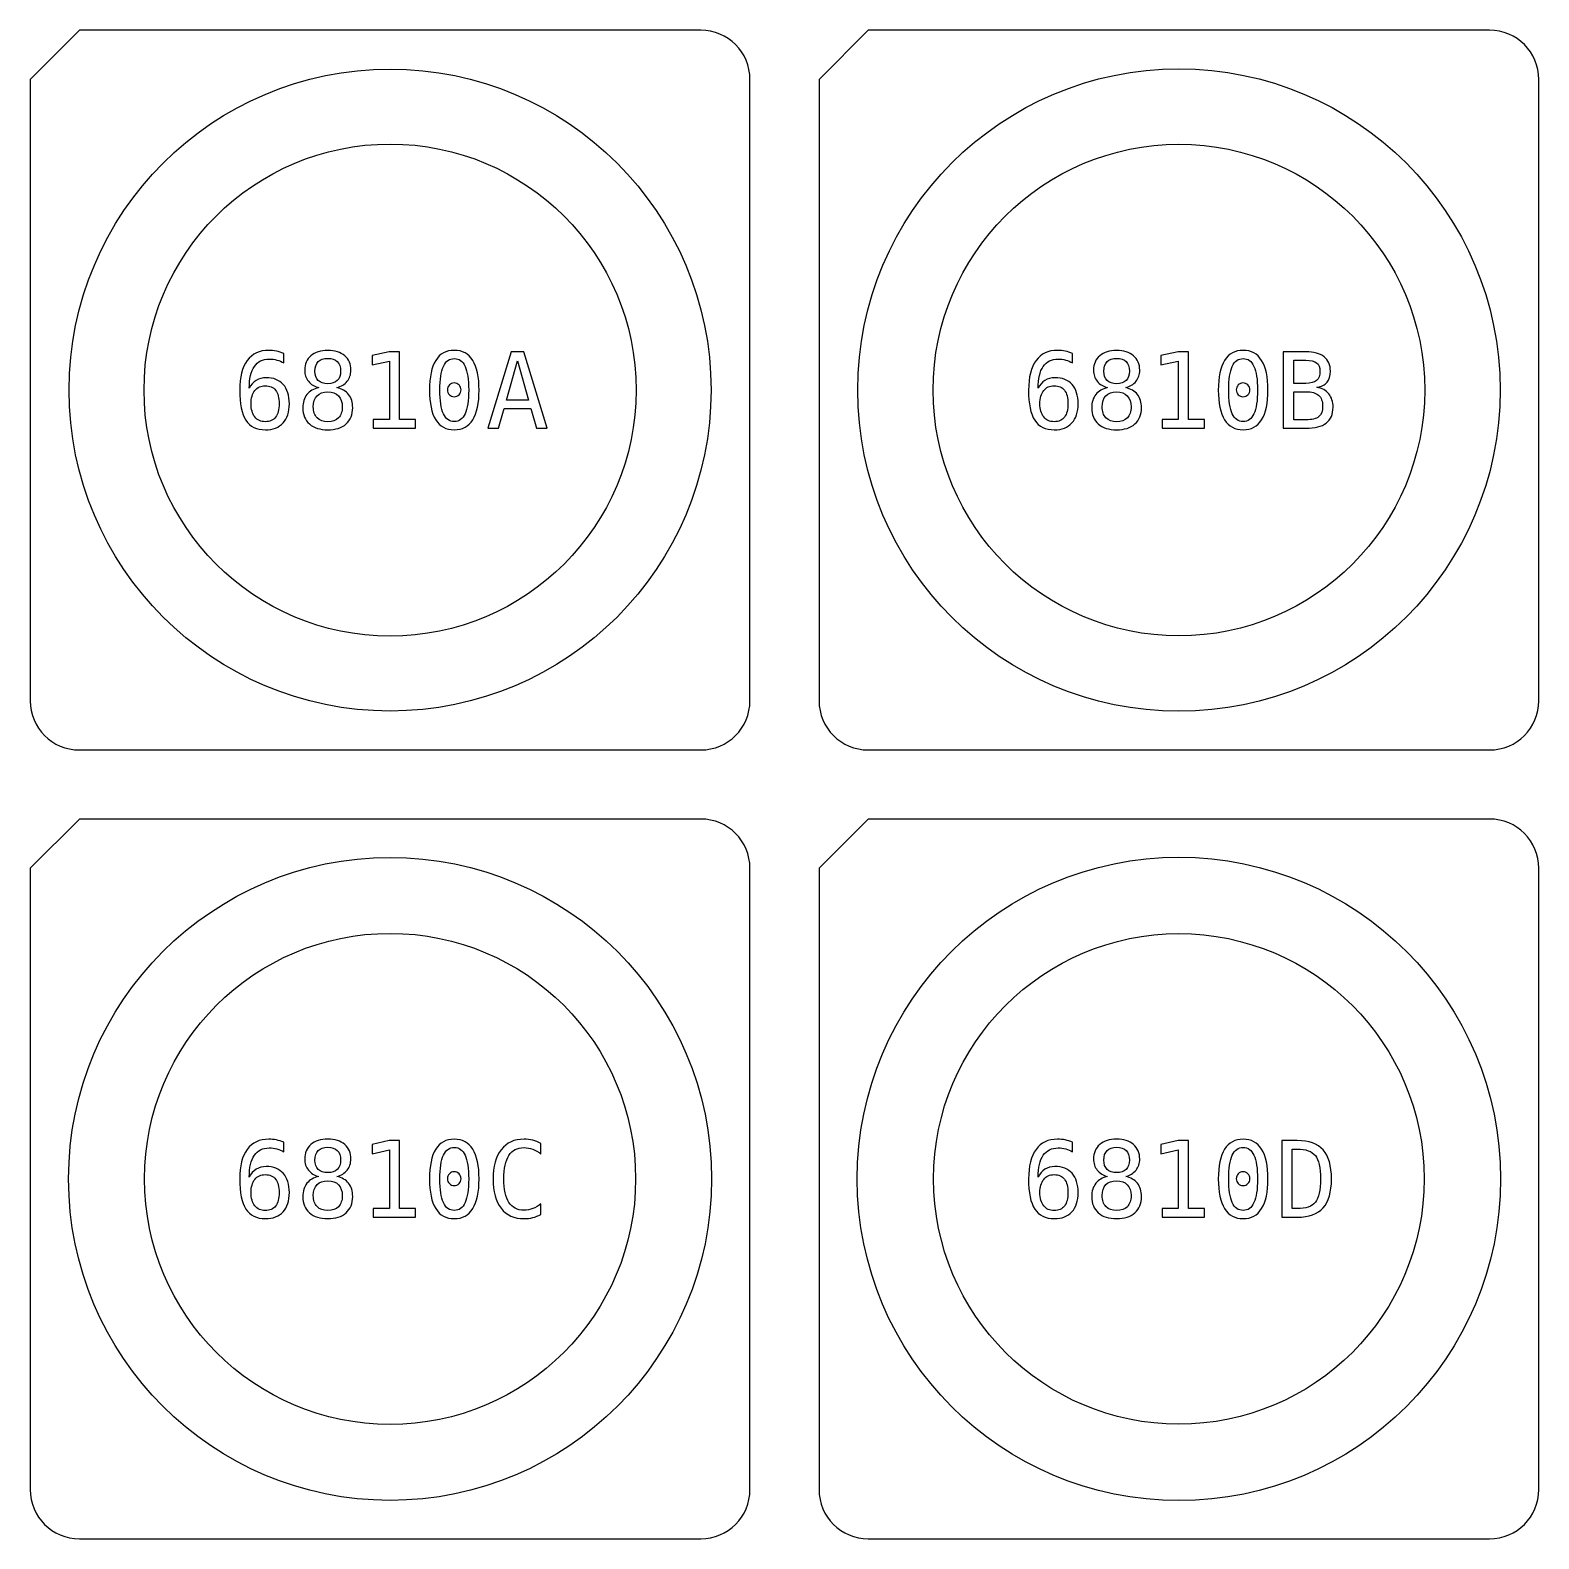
# Model space of a CAD drawing. Extents: x -222 to -68, y -465 to -312.
import ezdxf

# ---------------------------------------------------------------- set-up
doc = ezdxf.new("R2010")
doc.units = 0
doc.header["$MEASUREMENT"] = 0
doc.layers.add('LAYER_1', color=7, linetype='CONTINUOUS')

msp = doc.modelspace()

# ---------------------------------------------------------------- linework, layer by layer
at = {"layer": 'LAYER_1'}
for centre, major_axis in [((-185.0001, -348.5001), (0, 32.55)), ((-105.0001, -348.5001), (0, 32.575)), ((-185.0001, -348.5), (0, 24.95)), ((-105.0001, -348.5), (0, 24.925)), ((-185.0001, -428.5001), (0, 32.6)), ((-105.0001, -428.5001), (0, 32.625)), ((-185.0001, -428.5), (0, 24.9)), ((-105.0001, -428.5), (0, 24.875))]:
    msp.add_ellipse(centre, major_axis=major_axis, ratio=1, dxfattribs=at)
for points, knots in [([(-221.5, -380), (-221.5, -380), (-221.5, -317), (-221.5, -317), (-221.5, -317), (-221.5, -317), (-216.5, -312), (-216.5, -312), (-216.5, -312), (-216.5, -312), (-153.5, -312), (-153.5, -312), (-153.5, -312), (-150.7391, -312), (-148.5, -314.2391), (-148.5, -317), (-148.5, -317), (-148.5, -317), (-148.5, -380), (-148.5, -380), (-148.5, -380), (-148.5, -382.7609), (-150.7391, -385), (-153.5, -385), (-153.5, -385), (-153.5, -385), (-216.5, -385), (-216.5, -385), (-216.5, -385), (-219.2609, -385), (-221.5, -382.7609), (-221.5, -380)], [0, 0, 0, 0, 0.125, 0.125, 0.125, 0.125, 0.25, 0.25, 0.25, 0.25, 0.375, 0.375, 0.375, 0.375, 0.5, 0.5, 0.5, 0.5, 0.625, 0.625, 0.625, 0.625, 0.75, 0.75, 0.75, 0.75, 0.875, 0.875, 0.875, 0.875, 1, 1, 1, 1]), ([(-141.5, -380), (-141.5, -380), (-141.5, -317), (-141.5, -317), (-141.5, -317), (-141.5, -317), (-136.5, -312), (-136.5, -312), (-136.5, -312), (-136.5, -312), (-73.5, -312), (-73.5, -312), (-73.5, -312), (-70.7391, -312), (-68.5, -314.2391), (-68.5, -317), (-68.5, -317), (-68.5, -317), (-68.5, -380), (-68.5, -380), (-68.5, -380), (-68.5, -382.7609), (-70.7391, -385), (-73.5, -385), (-73.5, -385), (-73.5, -385), (-136.5, -385), (-136.5, -385), (-136.5, -385), (-139.2609, -385), (-141.5, -382.7609), (-141.5, -380)], [0, 0, 0, 0, 0.125, 0.125, 0.125, 0.125, 0.25, 0.25, 0.25, 0.25, 0.375, 0.375, 0.375, 0.375, 0.5, 0.5, 0.5, 0.5, 0.625, 0.625, 0.625, 0.625, 0.75, 0.75, 0.75, 0.75, 0.875, 0.875, 0.875, 0.875, 1, 1, 1, 1]), ([(-195.7833, -344.783), (-195.7833, -344.783), (-195.7833, -345.7509), (-195.7833, -345.7509), (-195.7833, -345.7509), (-196.0018, -345.623), (-196.2344, -345.5236), (-196.4813, -345.4561), (-196.4813, -345.4561), (-196.7263, -345.3886), (-196.9839, -345.3548), (-197.2502, -345.3548), (-197.2502, -345.3548), (-197.9162, -345.3548), (-198.4224, -345.6053), (-198.7651, -346.1061), (-198.7651, -346.1061), (-199.1079, -346.6069), (-199.2801, -347.3457), (-199.2801, -348.3206), (-199.2801, -348.3206), (-199.1132, -347.9726), (-198.8823, -347.7062), (-198.5875, -347.5215), (-198.5875, -347.5215), (-198.2927, -347.335), (-197.9553, -347.2426), (-197.5735, -347.2426), (-197.5735, -347.2426), (-196.824, -347.2426), (-196.2451, -347.4717), (-195.8331, -347.9317), (-195.8331, -347.9317), (-195.4228, -348.3917), (-195.2168, -349.0434), (-195.2168, -349.8852), (-195.2168, -349.8852), (-195.2168, -350.7252), (-195.4282, -351.3752), (-195.8508, -351.8369), (-195.8508, -351.8369), (-196.2753, -352.2987), (-196.8702, -352.5296), (-197.6356, -352.5296), (-197.6356, -352.5296), (-198.5378, -352.5296), (-199.1984, -352.2063), (-199.6193, -351.5599), (-199.6193, -351.5599), (-200.0384, -350.9117), (-200.248, -349.8941), (-200.248, -348.5018), (-200.248, -348.5018), (-200.248, -347.1911), (-199.9958, -346.1913), (-199.4915, -345.504), (-199.4915, -345.504), (-198.9853, -344.815), (-198.2554, -344.4704), (-197.2982, -344.4704), (-197.2982, -344.4704), (-197.0407, -344.4704), (-196.785, -344.4971), (-196.5274, -344.5504), (-196.5274, -344.5504), (-196.2699, -344.6054), (-196.0231, -344.6818), (-195.7833, -344.783)], [0, 0, 0, 0, 0.05882353, 0.05882353, 0.05882353, 0.05882353, 0.11764706, 0.11764706, 0.11764706, 0.11764706, 0.17647059, 0.17647059, 0.17647059, 0.17647059, 0.23529412, 0.23529412, 0.23529412, 0.23529412, 0.29411765, 0.29411765, 0.29411765, 0.29411765, 0.35294118, 0.35294118, 0.35294118, 0.35294118, 0.41176471, 0.41176471, 0.41176471, 0.41176471, 0.47058824, 0.47058824, 0.47058824, 0.47058824, 0.52941176, 0.52941176, 0.52941176, 0.52941176, 0.58823529, 0.58823529, 0.58823529, 0.58823529, 0.64705882, 0.64705882, 0.64705882, 0.64705882, 0.70588235, 0.70588235, 0.70588235, 0.70588235, 0.76470588, 0.76470588, 0.76470588, 0.76470588, 0.82352941, 0.82352941, 0.82352941, 0.82352941, 0.88235294, 0.88235294, 0.88235294, 0.88235294, 0.94117647, 0.94117647, 0.94117647, 0.94117647, 1, 1, 1, 1]), ([(-192.2351, -348.2531), (-192.6826, -348.1377), (-193.0325, -347.9246), (-193.2846, -347.612), (-193.2846, -347.612), (-193.535, -347.3013), (-193.6611, -346.9248), (-193.6611, -346.4843), (-193.6611, -346.4843), (-193.6611, -345.8663), (-193.4516, -345.3762), (-193.0325, -345.0139), (-193.0325, -345.0139), (-192.6116, -344.6516), (-192.0415, -344.4704), (-191.3205, -344.4704), (-191.3205, -344.4704), (-190.5959, -344.4704), (-190.0241, -344.6516), (-189.6032, -345.0139), (-189.6032, -345.0139), (-189.184, -345.3762), (-188.9745, -345.8663), (-188.9745, -346.4843), (-188.9745, -346.4843), (-188.9745, -346.9248), (-189.1006, -347.3013), (-189.351, -347.612), (-189.351, -347.612), (-189.6032, -347.9246), (-189.953, -348.1377), (-190.4005, -348.2531), (-190.4005, -348.2531), (-189.8802, -348.3668), (-189.4806, -348.5977), (-189.2054, -348.944), (-189.2054, -348.944), (-188.9301, -349.2921), (-188.7916, -349.7414), (-188.7916, -350.2919), (-188.7916, -350.2919), (-188.7916, -350.9934), (-189.0153, -351.5404), (-189.4629, -351.9364), (-189.4629, -351.9364), (-189.9104, -352.3324), (-190.5302, -352.5296), (-191.3205, -352.5296), (-191.3205, -352.5296), (-192.1108, -352.5296), (-192.7288, -352.3324), (-193.1745, -351.9382), (-193.1745, -351.9382), (-193.6203, -351.5457), (-193.844, -351.0005), (-193.844, -350.3026), (-193.844, -350.3026), (-193.844, -349.7485), (-193.7055, -349.2956), (-193.4303, -348.9475), (-193.4303, -348.9475), (-193.155, -348.5994), (-192.7554, -348.3668), (-192.2351, -348.2531)], [0, 0, 0, 0, 0.0625, 0.0625, 0.0625, 0.0625, 0.125, 0.125, 0.125, 0.125, 0.1875, 0.1875, 0.1875, 0.1875, 0.25, 0.25, 0.25, 0.25, 0.3125, 0.3125, 0.3125, 0.3125, 0.375, 0.375, 0.375, 0.375, 0.4375, 0.4375, 0.4375, 0.4375, 0.5, 0.5, 0.5, 0.5, 0.5625, 0.5625, 0.5625, 0.5625, 0.625, 0.625, 0.625, 0.625, 0.6875, 0.6875, 0.6875, 0.6875, 0.75, 0.75, 0.75, 0.75, 0.8125, 0.8125, 0.8125, 0.8125, 0.875, 0.875, 0.875, 0.875, 0.9375, 0.9375, 0.9375, 0.9375, 1, 1, 1, 1]), ([(-192.6151, -346.582), (-192.6151, -346.9993), (-192.505, -347.3155), (-192.283, -347.5339), (-192.283, -347.5339), (-192.061, -347.7523), (-191.7396, -347.8624), (-191.3205, -347.8624), (-191.3205, -347.8624), (-190.8978, -347.8624), (-190.5746, -347.7523), (-190.3526, -347.5339), (-190.3526, -347.5339), (-190.1306, -347.3155), (-190.0205, -346.9993), (-190.0205, -346.582), (-190.0205, -346.582), (-190.0205, -346.1593), (-190.1306, -345.8361), (-190.3508, -345.6141), (-190.3508, -345.6141), (-190.571, -345.3921), (-190.8943, -345.282), (-191.3205, -345.282), (-191.3205, -345.282), (-191.7396, -345.282), (-192.061, -345.3939), (-192.283, -345.6177), (-192.283, -345.6177), (-192.505, -345.8415), (-192.6151, -346.1629), (-192.6151, -346.582)], [0, 0, 0, 0, 0.125, 0.125, 0.125, 0.125, 0.25, 0.25, 0.25, 0.25, 0.375, 0.375, 0.375, 0.375, 0.5, 0.5, 0.5, 0.5, 0.625, 0.625, 0.625, 0.625, 0.75, 0.75, 0.75, 0.75, 0.875, 0.875, 0.875, 0.875, 1, 1, 1, 1]), ([(-186.7066, -351.4942), (-186.7066, -351.4942), (-185.0728, -351.4942), (-185.0728, -351.4942), (-185.0728, -351.4942), (-185.0728, -351.4942), (-185.0728, -345.5573), (-185.0728, -345.5573), (-185.0728, -345.5573), (-185.0728, -345.5573), (-186.831, -345.9533), (-186.831, -345.9533), (-186.831, -345.9533), (-186.831, -345.9533), (-186.831, -344.9961), (-186.831, -344.9961), (-186.831, -344.9961), (-186.831, -344.9961), (-185.0835, -344.6107), (-185.0835, -344.6107), (-185.0835, -344.6107), (-185.0835, -344.6107), (-184.0321, -344.6107), (-184.0321, -344.6107), (-184.0321, -344.6107), (-184.0321, -344.6107), (-184.0321, -351.4942), (-184.0321, -351.4942), (-184.0321, -351.4942), (-184.0321, -351.4942), (-182.4196, -351.4942), (-182.4196, -351.4942), (-182.4196, -351.4942), (-182.4196, -351.4942), (-182.4196, -352.3786), (-182.4196, -352.3786), (-182.4196, -352.3786), (-182.4196, -352.3786), (-186.7066, -352.3786), (-186.7066, -352.3786), (-186.7066, -352.3786), (-186.7066, -352.3786), (-186.7066, -351.4942), (-186.7066, -351.4942)], [0, 0, 0, 0, 0.09090909, 0.09090909, 0.09090909, 0.09090909, 0.18181818, 0.18181818, 0.18181818, 0.18181818, 0.27272727, 0.27272727, 0.27272727, 0.27272727, 0.36363636, 0.36363636, 0.36363636, 0.36363636, 0.45454545, 0.45454545, 0.45454545, 0.45454545, 0.54545455, 0.54545455, 0.54545455, 0.54545455, 0.63636364, 0.63636364, 0.63636364, 0.63636364, 0.72727273, 0.72727273, 0.72727273, 0.72727273, 0.81818182, 0.81818182, 0.81818182, 0.81818182, 0.90909091, 0.90909091, 0.90909091, 0.90909091, 1, 1, 1, 1]), ([(-178.4913, -344.4704), (-177.6619, -344.4704), (-177.035, -344.8096), (-176.6106, -345.4898), (-176.6106, -345.4898), (-176.1861, -346.17), (-175.973, -347.1734), (-175.973, -348.5018), (-175.973, -348.5018), (-175.973, -349.8284), (-176.1861, -350.83), (-176.6106, -351.5102), (-176.6106, -351.5102), (-177.035, -352.1904), (-177.6619, -352.5296), (-178.4913, -352.5296), (-178.4913, -352.5296), (-179.3206, -352.5296), (-179.9457, -352.1904), (-180.3702, -351.5102), (-180.3702, -351.5102), (-180.7929, -350.83), (-181.0042, -349.8284), (-181.0042, -348.5018), (-181.0042, -348.5018), (-181.0042, -347.1734), (-180.7929, -346.17), (-180.3702, -345.4898), (-180.3702, -345.4898), (-179.9457, -344.8096), (-179.3206, -344.4704), (-178.4913, -344.4704)], [0, 0, 0, 0, 0.125, 0.125, 0.125, 0.125, 0.25, 0.25, 0.25, 0.25, 0.375, 0.375, 0.375, 0.375, 0.5, 0.5, 0.5, 0.5, 0.625, 0.625, 0.625, 0.625, 0.75, 0.75, 0.75, 0.75, 0.875, 0.875, 0.875, 0.875, 1, 1, 1, 1]), ([(-178.4913, -345.3033), (-178.9796, -345.3033), (-179.3455, -345.5662), (-179.5852, -346.0936), (-179.5852, -346.0936), (-179.8268, -346.6211), (-179.9475, -347.4238), (-179.9475, -348.5018), (-179.9475, -348.5018), (-179.9475, -349.578), (-179.8268, -350.3789), (-179.5852, -350.9064), (-179.5852, -350.9064), (-179.3455, -351.4338), (-178.9796, -351.6966), (-178.4913, -351.6966), (-178.4913, -351.6966), (-177.9993, -351.6966), (-177.6317, -351.4338), (-177.392, -350.9064), (-177.392, -350.9064), (-177.1505, -350.3789), (-177.0297, -349.578), (-177.0297, -348.5018), (-177.0297, -348.5018), (-177.0297, -347.4238), (-177.1505, -346.6211), (-177.392, -346.0936), (-177.392, -346.0936), (-177.6317, -345.5662), (-177.9993, -345.3033), (-178.4913, -345.3033)], [0, 0, 0, 0, 0.125, 0.125, 0.125, 0.125, 0.25, 0.25, 0.25, 0.25, 0.375, 0.375, 0.375, 0.375, 0.5, 0.5, 0.5, 0.5, 0.625, 0.625, 0.625, 0.625, 0.75, 0.75, 0.75, 0.75, 0.875, 0.875, 0.875, 0.875, 1, 1, 1, 1]), ([(-172.7124, -344.6107), (-172.7124, -344.6107), (-171.4373, -344.6107), (-171.4373, -344.6107), (-171.4373, -344.6107), (-171.4373, -344.6107), (-169.0594, -352.3786), (-169.0594, -352.3786), (-169.0594, -352.3786), (-169.0594, -352.3786), (-170.1462, -352.3786), (-170.1462, -352.3786), (-170.1462, -352.3786), (-170.1462, -352.3786), (-170.7199, -350.3558), (-170.7199, -350.3558), (-170.7199, -350.3558), (-170.7199, -350.3558), (-173.4406, -350.3558), (-173.4406, -350.3558), (-173.4406, -350.3558), (-173.4406, -350.3558), (-174.0035, -352.3786), (-174.0035, -352.3786), (-174.0035, -352.3786), (-174.0035, -352.3786), (-175.0904, -352.3786), (-175.0904, -352.3786), (-175.0904, -352.3786), (-175.0904, -352.3786), (-172.7124, -344.6107), (-172.7124, -344.6107)], [0, 0, 0, 0, 0.125, 0.125, 0.125, 0.125, 0.25, 0.25, 0.25, 0.25, 0.375, 0.375, 0.375, 0.375, 0.5, 0.5, 0.5, 0.5, 0.625, 0.625, 0.625, 0.625, 0.75, 0.75, 0.75, 0.75, 0.875, 0.875, 0.875, 0.875, 1, 1, 1, 1]), ([(-172.0767, -345.5378), (-172.0767, -345.5378), (-173.1866, -349.5123), (-173.1866, -349.5123), (-173.1866, -349.5123), (-173.1866, -349.5123), (-170.9685, -349.5123), (-170.9685, -349.5123), (-170.9685, -349.5123), (-170.9685, -349.5123), (-172.0767, -345.5378), (-172.0767, -345.5378)], [0, 0, 0, 0, 0.33333333, 0.33333333, 0.33333333, 0.33333333, 0.66666667, 0.66666667, 0.66666667, 0.66666667, 1, 1, 1, 1]), ([(-115.7833, -344.783), (-115.7833, -344.783), (-115.7833, -345.7509), (-115.7833, -345.7509), (-115.7833, -345.7509), (-116.0018, -345.623), (-116.2344, -345.5236), (-116.4813, -345.4561), (-116.4813, -345.4561), (-116.7263, -345.3886), (-116.9839, -345.3548), (-117.2502, -345.3548), (-117.2502, -345.3548), (-117.9162, -345.3548), (-118.4224, -345.6053), (-118.7651, -346.1061), (-118.7651, -346.1061), (-119.1079, -346.6069), (-119.2801, -347.3457), (-119.2801, -348.3206), (-119.2801, -348.3206), (-119.1132, -347.9726), (-118.8823, -347.7062), (-118.5875, -347.5215), (-118.5875, -347.5215), (-118.2927, -347.335), (-117.9553, -347.2426), (-117.5735, -347.2426), (-117.5735, -347.2426), (-116.824, -347.2426), (-116.2451, -347.4717), (-115.8331, -347.9317), (-115.8331, -347.9317), (-115.4228, -348.3917), (-115.2168, -349.0434), (-115.2168, -349.8852), (-115.2168, -349.8852), (-115.2168, -350.7252), (-115.4282, -351.3752), (-115.8508, -351.8369), (-115.8508, -351.8369), (-116.2753, -352.2987), (-116.8702, -352.5296), (-117.6356, -352.5296), (-117.6356, -352.5296), (-118.5378, -352.5296), (-119.1984, -352.2063), (-119.6193, -351.5599), (-119.6193, -351.5599), (-120.0384, -350.9117), (-120.248, -349.8941), (-120.248, -348.5018), (-120.248, -348.5018), (-120.248, -347.1911), (-119.9958, -346.1913), (-119.4915, -345.504), (-119.4915, -345.504), (-118.9853, -344.815), (-118.2554, -344.4704), (-117.2982, -344.4704), (-117.2982, -344.4704), (-117.0407, -344.4704), (-116.785, -344.4971), (-116.5274, -344.5504), (-116.5274, -344.5504), (-116.2699, -344.6054), (-116.0231, -344.6818), (-115.7833, -344.783)], [0, 0, 0, 0, 0.05882353, 0.05882353, 0.05882353, 0.05882353, 0.11764706, 0.11764706, 0.11764706, 0.11764706, 0.17647059, 0.17647059, 0.17647059, 0.17647059, 0.23529412, 0.23529412, 0.23529412, 0.23529412, 0.29411765, 0.29411765, 0.29411765, 0.29411765, 0.35294118, 0.35294118, 0.35294118, 0.35294118, 0.41176471, 0.41176471, 0.41176471, 0.41176471, 0.47058824, 0.47058824, 0.47058824, 0.47058824, 0.52941176, 0.52941176, 0.52941176, 0.52941176, 0.58823529, 0.58823529, 0.58823529, 0.58823529, 0.64705882, 0.64705882, 0.64705882, 0.64705882, 0.70588235, 0.70588235, 0.70588235, 0.70588235, 0.76470588, 0.76470588, 0.76470588, 0.76470588, 0.82352941, 0.82352941, 0.82352941, 0.82352941, 0.88235294, 0.88235294, 0.88235294, 0.88235294, 0.94117647, 0.94117647, 0.94117647, 0.94117647, 1, 1, 1, 1]), ([(-112.2351, -348.2531), (-112.6826, -348.1377), (-113.0325, -347.9246), (-113.2846, -347.612), (-113.2846, -347.612), (-113.535, -347.3013), (-113.6611, -346.9248), (-113.6611, -346.4843), (-113.6611, -346.4843), (-113.6611, -345.8663), (-113.4516, -345.3762), (-113.0325, -345.0139), (-113.0325, -345.0139), (-112.6116, -344.6516), (-112.0415, -344.4704), (-111.3205, -344.4704), (-111.3205, -344.4704), (-110.5959, -344.4704), (-110.0241, -344.6516), (-109.6032, -345.0139), (-109.6032, -345.0139), (-109.184, -345.3762), (-108.9745, -345.8663), (-108.9745, -346.4843), (-108.9745, -346.4843), (-108.9745, -346.9248), (-109.1006, -347.3013), (-109.351, -347.612), (-109.351, -347.612), (-109.6032, -347.9246), (-109.953, -348.1377), (-110.4005, -348.2531), (-110.4005, -348.2531), (-109.8802, -348.3668), (-109.4806, -348.5977), (-109.2054, -348.944), (-109.2054, -348.944), (-108.9301, -349.2921), (-108.7916, -349.7414), (-108.7916, -350.2919), (-108.7916, -350.2919), (-108.7916, -350.9934), (-109.0153, -351.5404), (-109.4629, -351.9364), (-109.4629, -351.9364), (-109.9104, -352.3324), (-110.5302, -352.5296), (-111.3205, -352.5296), (-111.3205, -352.5296), (-112.1108, -352.5296), (-112.7288, -352.3324), (-113.1745, -351.9382), (-113.1745, -351.9382), (-113.6203, -351.5457), (-113.844, -351.0005), (-113.844, -350.3026), (-113.844, -350.3026), (-113.844, -349.7485), (-113.7055, -349.2956), (-113.4303, -348.9475), (-113.4303, -348.9475), (-113.155, -348.5994), (-112.7554, -348.3668), (-112.2351, -348.2531)], [0, 0, 0, 0, 0.0625, 0.0625, 0.0625, 0.0625, 0.125, 0.125, 0.125, 0.125, 0.1875, 0.1875, 0.1875, 0.1875, 0.25, 0.25, 0.25, 0.25, 0.3125, 0.3125, 0.3125, 0.3125, 0.375, 0.375, 0.375, 0.375, 0.4375, 0.4375, 0.4375, 0.4375, 0.5, 0.5, 0.5, 0.5, 0.5625, 0.5625, 0.5625, 0.5625, 0.625, 0.625, 0.625, 0.625, 0.6875, 0.6875, 0.6875, 0.6875, 0.75, 0.75, 0.75, 0.75, 0.8125, 0.8125, 0.8125, 0.8125, 0.875, 0.875, 0.875, 0.875, 0.9375, 0.9375, 0.9375, 0.9375, 1, 1, 1, 1]), ([(-112.6151, -346.582), (-112.6151, -346.9993), (-112.505, -347.3155), (-112.283, -347.5339), (-112.283, -347.5339), (-112.061, -347.7523), (-111.7396, -347.8624), (-111.3205, -347.8624), (-111.3205, -347.8624), (-110.8978, -347.8624), (-110.5746, -347.7523), (-110.3526, -347.5339), (-110.3526, -347.5339), (-110.1306, -347.3155), (-110.0205, -346.9993), (-110.0205, -346.582), (-110.0205, -346.582), (-110.0205, -346.1593), (-110.1306, -345.8361), (-110.3508, -345.6141), (-110.3508, -345.6141), (-110.571, -345.3921), (-110.8943, -345.282), (-111.3205, -345.282), (-111.3205, -345.282), (-111.7396, -345.282), (-112.061, -345.3939), (-112.283, -345.6177), (-112.283, -345.6177), (-112.505, -345.8415), (-112.6151, -346.1629), (-112.6151, -346.582)], [0, 0, 0, 0, 0.125, 0.125, 0.125, 0.125, 0.25, 0.25, 0.25, 0.25, 0.375, 0.375, 0.375, 0.375, 0.5, 0.5, 0.5, 0.5, 0.625, 0.625, 0.625, 0.625, 0.75, 0.75, 0.75, 0.75, 0.875, 0.875, 0.875, 0.875, 1, 1, 1, 1]), ([(-106.7066, -351.4942), (-106.7066, -351.4942), (-105.0728, -351.4942), (-105.0728, -351.4942), (-105.0728, -351.4942), (-105.0728, -351.4942), (-105.0728, -345.5573), (-105.0728, -345.5573), (-105.0728, -345.5573), (-105.0728, -345.5573), (-106.831, -345.9533), (-106.831, -345.9533), (-106.831, -345.9533), (-106.831, -345.9533), (-106.831, -344.9961), (-106.831, -344.9961), (-106.831, -344.9961), (-106.831, -344.9961), (-105.0835, -344.6107), (-105.0835, -344.6107), (-105.0835, -344.6107), (-105.0835, -344.6107), (-104.0321, -344.6107), (-104.0321, -344.6107), (-104.0321, -344.6107), (-104.0321, -344.6107), (-104.0321, -351.4942), (-104.0321, -351.4942), (-104.0321, -351.4942), (-104.0321, -351.4942), (-102.4196, -351.4942), (-102.4196, -351.4942), (-102.4196, -351.4942), (-102.4196, -351.4942), (-102.4196, -352.3786), (-102.4196, -352.3786), (-102.4196, -352.3786), (-102.4196, -352.3786), (-106.7066, -352.3786), (-106.7066, -352.3786), (-106.7066, -352.3786), (-106.7066, -352.3786), (-106.7066, -351.4942), (-106.7066, -351.4942)], [0, 0, 0, 0, 0.09090909, 0.09090909, 0.09090909, 0.09090909, 0.18181818, 0.18181818, 0.18181818, 0.18181818, 0.27272727, 0.27272727, 0.27272727, 0.27272727, 0.36363636, 0.36363636, 0.36363636, 0.36363636, 0.45454545, 0.45454545, 0.45454545, 0.45454545, 0.54545455, 0.54545455, 0.54545455, 0.54545455, 0.63636364, 0.63636364, 0.63636364, 0.63636364, 0.72727273, 0.72727273, 0.72727273, 0.72727273, 0.81818182, 0.81818182, 0.81818182, 0.81818182, 0.90909091, 0.90909091, 0.90909091, 0.90909091, 1, 1, 1, 1]), ([(-98.4913, -344.4704), (-97.6619, -344.4704), (-97.035, -344.8096), (-96.6106, -345.4898), (-96.6106, -345.4898), (-96.1861, -346.17), (-95.973, -347.1734), (-95.973, -348.5018), (-95.973, -348.5018), (-95.973, -349.8284), (-96.1861, -350.83), (-96.6106, -351.5102), (-96.6106, -351.5102), (-97.035, -352.1904), (-97.6619, -352.5296), (-98.4913, -352.5296), (-98.4913, -352.5296), (-99.3206, -352.5296), (-99.9457, -352.1904), (-100.3702, -351.5102), (-100.3702, -351.5102), (-100.7929, -350.83), (-101.0042, -349.8284), (-101.0042, -348.5018), (-101.0042, -348.5018), (-101.0042, -347.1734), (-100.7929, -346.17), (-100.3702, -345.4898), (-100.3702, -345.4898), (-99.9457, -344.8096), (-99.3206, -344.4704), (-98.4913, -344.4704)], [0, 0, 0, 0, 0.125, 0.125, 0.125, 0.125, 0.25, 0.25, 0.25, 0.25, 0.375, 0.375, 0.375, 0.375, 0.5, 0.5, 0.5, 0.5, 0.625, 0.625, 0.625, 0.625, 0.75, 0.75, 0.75, 0.75, 0.875, 0.875, 0.875, 0.875, 1, 1, 1, 1]), ([(-98.4913, -345.3033), (-98.9796, -345.3033), (-99.3455, -345.5662), (-99.5852, -346.0936), (-99.5852, -346.0936), (-99.8268, -346.6211), (-99.9475, -347.4238), (-99.9475, -348.5018), (-99.9475, -348.5018), (-99.9475, -349.578), (-99.8268, -350.3789), (-99.5852, -350.9064), (-99.5852, -350.9064), (-99.3455, -351.4338), (-98.9796, -351.6966), (-98.4913, -351.6966), (-98.4913, -351.6966), (-97.9993, -351.6966), (-97.6317, -351.4338), (-97.392, -350.9064), (-97.392, -350.9064), (-97.1505, -350.3789), (-97.0297, -349.578), (-97.0297, -348.5018), (-97.0297, -348.5018), (-97.0297, -347.4238), (-97.1505, -346.6211), (-97.392, -346.0936), (-97.392, -346.0936), (-97.6317, -345.5662), (-97.9993, -345.3033), (-98.4913, -345.3033)], [0, 0, 0, 0, 0.125, 0.125, 0.125, 0.125, 0.25, 0.25, 0.25, 0.25, 0.375, 0.375, 0.375, 0.375, 0.5, 0.5, 0.5, 0.5, 0.625, 0.625, 0.625, 0.625, 0.75, 0.75, 0.75, 0.75, 0.875, 0.875, 0.875, 0.875, 1, 1, 1, 1]), ([(-94.4191, -344.6107), (-94.4191, -344.6107), (-92.1193, -344.6107), (-92.1193, -344.6107), (-92.1193, -344.6107), (-91.3237, -344.6107), (-90.7128, -344.783), (-90.2812, -345.1258), (-90.2812, -345.1258), (-89.8514, -345.4685), (-89.6366, -345.9551), (-89.6366, -346.582), (-89.6366, -346.582), (-89.6366, -347.058), (-89.7502, -347.4327), (-89.9775, -347.7062), (-89.9775, -347.7062), (-90.2049, -347.9814), (-90.5458, -348.1519), (-91.0005, -348.2212), (-91.0005, -348.2212), (-90.4908, -348.2975), (-90.0912, -348.516), (-89.8017, -348.8747), (-89.8017, -348.8747), (-89.5122, -349.2335), (-89.3666, -349.6899), (-89.3666, -350.2457), (-89.3666, -350.2457), (-89.3666, -350.949), (-89.5975, -351.4818), (-90.0592, -351.8405), (-90.0592, -351.8405), (-90.5192, -352.1992), (-91.2065, -352.3786), (-92.1193, -352.3786), (-92.1193, -352.3786), (-92.1193, -352.3786), (-94.4191, -352.3786), (-94.4191, -352.3786), (-94.4191, -352.3786), (-94.4191, -352.3786), (-94.4191, -344.6107), (-94.4191, -344.6107)], [0, 0, 0, 0, 0.09090909, 0.09090909, 0.09090909, 0.09090909, 0.18181818, 0.18181818, 0.18181818, 0.18181818, 0.27272727, 0.27272727, 0.27272727, 0.27272727, 0.36363636, 0.36363636, 0.36363636, 0.36363636, 0.45454545, 0.45454545, 0.45454545, 0.45454545, 0.54545455, 0.54545455, 0.54545455, 0.54545455, 0.63636364, 0.63636364, 0.63636364, 0.63636364, 0.72727273, 0.72727273, 0.72727273, 0.72727273, 0.81818182, 0.81818182, 0.81818182, 0.81818182, 0.90909091, 0.90909091, 0.90909091, 0.90909091, 1, 1, 1, 1]), ([(-93.3624, -345.4738), (-93.3624, -345.4738), (-93.3624, -347.8163), (-93.3624, -347.8163), (-93.3624, -347.8163), (-93.3624, -347.8163), (-92.1406, -347.8163), (-92.1406, -347.8163), (-92.1406, -347.8163), (-91.6327, -347.8163), (-91.2669, -347.7186), (-91.0395, -347.525), (-91.0395, -347.525), (-90.8122, -347.3297), (-90.6986, -347.0171), (-90.6986, -346.582), (-90.6986, -346.582), (-90.6986, -346.1913), (-90.8104, -345.9072), (-91.0342, -345.7349), (-91.0342, -345.7349), (-91.258, -345.5609), (-91.6256, -345.4738), (-92.1406, -345.4738), (-92.1406, -345.4738), (-92.1406, -345.4738), (-93.3624, -345.4738), (-93.3624, -345.4738)], [0, 0, 0, 0, 0.14285714, 0.14285714, 0.14285714, 0.14285714, 0.28571429, 0.28571429, 0.28571429, 0.28571429, 0.42857143, 0.42857143, 0.42857143, 0.42857143, 0.57142857, 0.57142857, 0.57142857, 0.57142857, 0.71428571, 0.71428571, 0.71428571, 0.71428571, 0.85714286, 0.85714286, 0.85714286, 0.85714286, 1, 1, 1, 1]), ([(-197.6569, -348.0649), (-198.1045, -348.0649), (-198.4579, -348.2265), (-198.7136, -348.5479), (-198.7136, -348.5479), (-198.9711, -348.8712), (-199.099, -349.3169), (-199.099, -349.8852), (-199.099, -349.8852), (-199.099, -350.4553), (-198.9711, -350.901), (-198.7136, -351.2243), (-198.7136, -351.2243), (-198.4579, -351.5457), (-198.1045, -351.7073), (-197.6569, -351.7073), (-197.6569, -351.7073), (-197.1916, -351.7073), (-196.8418, -351.5546), (-196.6056, -351.2473), (-196.6056, -351.2473), (-196.3694, -350.9401), (-196.2522, -350.4855), (-196.2522, -349.8852), (-196.2522, -349.8852), (-196.2522, -349.2832), (-196.3694, -348.8285), (-196.6056, -348.5231), (-196.6056, -348.5231), (-196.8418, -348.2176), (-197.1916, -348.0649), (-197.6569, -348.0649)], [0, 0, 0, 0, 0.125, 0.125, 0.125, 0.125, 0.25, 0.25, 0.25, 0.25, 0.375, 0.375, 0.375, 0.375, 0.5, 0.5, 0.5, 0.5, 0.625, 0.625, 0.625, 0.625, 0.75, 0.75, 0.75, 0.75, 0.875, 0.875, 0.875, 0.875, 1, 1, 1, 1]), ([(-191.3205, -348.69), (-191.7893, -348.69), (-192.1498, -348.8214), (-192.4056, -349.0825), (-192.4056, -349.0825), (-192.6595, -349.3453), (-192.7874, -349.7147), (-192.7874, -350.1942), (-192.7874, -350.1942), (-192.7874, -350.6719), (-192.6577, -351.0449), (-192.4002, -351.3095), (-192.4002, -351.3095), (-192.1409, -351.5741), (-191.7822, -351.7073), (-191.3205, -351.7073), (-191.3205, -351.7073), (-190.8481, -351.7073), (-190.4858, -351.5759), (-190.2301, -351.3148), (-190.2301, -351.3148), (-189.9761, -351.052), (-189.8482, -350.679), (-189.8482, -350.1942), (-189.8482, -350.1942), (-189.8482, -349.7183), (-189.9779, -349.3489), (-190.2354, -349.0861), (-190.2354, -349.0861), (-190.4947, -348.8214), (-190.8552, -348.69), (-191.3205, -348.69)], [0, 0, 0, 0, 0.125, 0.125, 0.125, 0.125, 0.25, 0.25, 0.25, 0.25, 0.375, 0.375, 0.375, 0.375, 0.5, 0.5, 0.5, 0.5, 0.625, 0.625, 0.625, 0.625, 0.75, 0.75, 0.75, 0.75, 0.875, 0.875, 0.875, 0.875, 1, 1, 1, 1]), ([(-179.1839, -348.4751), (-179.1839, -348.2851), (-179.1164, -348.12), (-178.9832, -347.9814), (-178.9832, -347.9814), (-178.85, -347.8429), (-178.6902, -347.7736), (-178.5019, -347.7736), (-178.5019, -347.7736), (-178.3084, -347.7736), (-178.1414, -347.8429), (-178.0029, -347.9814), (-178.0029, -347.9814), (-177.8644, -348.12), (-177.7951, -348.2851), (-177.7951, -348.4751), (-177.7951, -348.4751), (-177.7951, -348.6705), (-177.8644, -348.8356), (-178.0011, -348.9706), (-178.0011, -348.9706), (-178.1379, -349.1056), (-178.3048, -349.1731), (-178.5019, -349.1731), (-178.5019, -349.1731), (-178.6973, -349.1731), (-178.8589, -349.1074), (-178.9885, -348.9759), (-178.9885, -348.9759), (-179.1182, -348.8427), (-179.1839, -348.6776), (-179.1839, -348.4751)], [0, 0, 0, 0, 0.125, 0.125, 0.125, 0.125, 0.25, 0.25, 0.25, 0.25, 0.375, 0.375, 0.375, 0.375, 0.5, 0.5, 0.5, 0.5, 0.625, 0.625, 0.625, 0.625, 0.75, 0.75, 0.75, 0.75, 0.875, 0.875, 0.875, 0.875, 1, 1, 1, 1]), ([(-117.6569, -348.0649), (-118.1045, -348.0649), (-118.4579, -348.2265), (-118.7136, -348.5479), (-118.7136, -348.5479), (-118.9711, -348.8712), (-119.099, -349.3169), (-119.099, -349.8852), (-119.099, -349.8852), (-119.099, -350.4553), (-118.9711, -350.901), (-118.7136, -351.2243), (-118.7136, -351.2243), (-118.4579, -351.5457), (-118.1045, -351.7073), (-117.6569, -351.7073), (-117.6569, -351.7073), (-117.1916, -351.7073), (-116.8418, -351.5546), (-116.6056, -351.2473), (-116.6056, -351.2473), (-116.3694, -350.9401), (-116.2522, -350.4855), (-116.2522, -349.8852), (-116.2522, -349.8852), (-116.2522, -349.2832), (-116.3694, -348.8285), (-116.6056, -348.5231), (-116.6056, -348.5231), (-116.8418, -348.2176), (-117.1916, -348.0649), (-117.6569, -348.0649)], [0, 0, 0, 0, 0.125, 0.125, 0.125, 0.125, 0.25, 0.25, 0.25, 0.25, 0.375, 0.375, 0.375, 0.375, 0.5, 0.5, 0.5, 0.5, 0.625, 0.625, 0.625, 0.625, 0.75, 0.75, 0.75, 0.75, 0.875, 0.875, 0.875, 0.875, 1, 1, 1, 1]), ([(-111.3205, -348.69), (-111.7893, -348.69), (-112.1498, -348.8214), (-112.4056, -349.0825), (-112.4056, -349.0825), (-112.6595, -349.3453), (-112.7874, -349.7147), (-112.7874, -350.1942), (-112.7874, -350.1942), (-112.7874, -350.6719), (-112.6577, -351.0449), (-112.4002, -351.3095), (-112.4002, -351.3095), (-112.1409, -351.5741), (-111.7822, -351.7073), (-111.3205, -351.7073), (-111.3205, -351.7073), (-110.8481, -351.7073), (-110.4858, -351.5759), (-110.2301, -351.3148), (-110.2301, -351.3148), (-109.9761, -351.052), (-109.8482, -350.679), (-109.8482, -350.1942), (-109.8482, -350.1942), (-109.8482, -349.7183), (-109.9779, -349.3489), (-110.2354, -349.0861), (-110.2354, -349.0861), (-110.4947, -348.8214), (-110.8552, -348.69), (-111.3205, -348.69)], [0, 0, 0, 0, 0.125, 0.125, 0.125, 0.125, 0.25, 0.25, 0.25, 0.25, 0.375, 0.375, 0.375, 0.375, 0.5, 0.5, 0.5, 0.5, 0.625, 0.625, 0.625, 0.625, 0.75, 0.75, 0.75, 0.75, 0.875, 0.875, 0.875, 0.875, 1, 1, 1, 1]), ([(-99.1839, -348.4751), (-99.1839, -348.2851), (-99.1164, -348.12), (-98.9832, -347.9814), (-98.9832, -347.9814), (-98.85, -347.8429), (-98.6902, -347.7736), (-98.5019, -347.7736), (-98.5019, -347.7736), (-98.3084, -347.7736), (-98.1414, -347.8429), (-98.0029, -347.9814), (-98.0029, -347.9814), (-97.8644, -348.12), (-97.7951, -348.2851), (-97.7951, -348.4751), (-97.7951, -348.4751), (-97.7951, -348.6705), (-97.8644, -348.8356), (-98.0011, -348.9706), (-98.0011, -348.9706), (-98.1379, -349.1056), (-98.3048, -349.1731), (-98.5019, -349.1731), (-98.5019, -349.1731), (-98.6973, -349.1731), (-98.8589, -349.1074), (-98.9885, -348.9759), (-98.9885, -348.9759), (-99.1182, -348.8427), (-99.1839, -348.6776), (-99.1839, -348.4751)], [0, 0, 0, 0, 0.125, 0.125, 0.125, 0.125, 0.25, 0.25, 0.25, 0.25, 0.375, 0.375, 0.375, 0.375, 0.5, 0.5, 0.5, 0.5, 0.625, 0.625, 0.625, 0.625, 0.75, 0.75, 0.75, 0.75, 0.875, 0.875, 0.875, 0.875, 1, 1, 1, 1]), ([(-93.3624, -348.6687), (-93.3624, -348.6687), (-93.3624, -351.5155), (-93.3624, -351.5155), (-93.3624, -351.5155), (-93.3624, -351.5155), (-92.1193, -351.5155), (-92.1193, -351.5155), (-92.1193, -351.5155), (-91.5084, -351.5155), (-91.0733, -351.4089), (-90.814, -351.1958), (-90.814, -351.1958), (-90.5529, -350.9827), (-90.4233, -350.6311), (-90.4233, -350.1409), (-90.4233, -350.1409), (-90.4233, -349.6348), (-90.56, -349.2636), (-90.8335, -349.0257), (-90.8335, -349.0257), (-91.1088, -348.7877), (-91.5368, -348.6687), (-92.1193, -348.6687), (-92.1193, -348.6687), (-92.1193, -348.6687), (-93.3624, -348.6687), (-93.3624, -348.6687)], [0, 0, 0, 0, 0.14285714, 0.14285714, 0.14285714, 0.14285714, 0.28571429, 0.28571429, 0.28571429, 0.28571429, 0.42857143, 0.42857143, 0.42857143, 0.42857143, 0.57142857, 0.57142857, 0.57142857, 0.57142857, 0.71428571, 0.71428571, 0.71428571, 0.71428571, 0.85714286, 0.85714286, 0.85714286, 0.85714286, 1, 1, 1, 1]), ([(-221.5, -460), (-221.5, -460), (-221.5, -397), (-221.5, -397), (-221.5, -397), (-221.5, -397), (-216.5, -392), (-216.5, -392), (-216.5, -392), (-216.5, -392), (-153.5, -392), (-153.5, -392), (-153.5, -392), (-150.7391, -392), (-148.5, -394.2391), (-148.5, -397), (-148.5, -397), (-148.5, -397), (-148.5, -460), (-148.5, -460), (-148.5, -460), (-148.5, -462.7609), (-150.7391, -465), (-153.5, -465), (-153.5, -465), (-153.5, -465), (-216.5, -465), (-216.5, -465), (-216.5, -465), (-219.2609, -465), (-221.5, -462.7609), (-221.5, -460)], [0, 0, 0, 0, 0.125, 0.125, 0.125, 0.125, 0.25, 0.25, 0.25, 0.25, 0.375, 0.375, 0.375, 0.375, 0.5, 0.5, 0.5, 0.5, 0.625, 0.625, 0.625, 0.625, 0.75, 0.75, 0.75, 0.75, 0.875, 0.875, 0.875, 0.875, 1, 1, 1, 1]), ([(-141.5, -460), (-141.5, -460), (-141.5, -397), (-141.5, -397), (-141.5, -397), (-141.5, -397), (-136.5, -392), (-136.5, -392), (-136.5, -392), (-136.5, -392), (-73.5, -392), (-73.5, -392), (-73.5, -392), (-70.7391, -392), (-68.5, -394.2391), (-68.5, -397), (-68.5, -397), (-68.5, -397), (-68.5, -460), (-68.5, -460), (-68.5, -460), (-68.5, -462.7609), (-70.7391, -465), (-73.5, -465), (-73.5, -465), (-73.5, -465), (-136.5, -465), (-136.5, -465), (-136.5, -465), (-139.2609, -465), (-141.5, -462.7609), (-141.5, -460)], [0, 0, 0, 0, 0.125, 0.125, 0.125, 0.125, 0.25, 0.25, 0.25, 0.25, 0.375, 0.375, 0.375, 0.375, 0.5, 0.5, 0.5, 0.5, 0.625, 0.625, 0.625, 0.625, 0.75, 0.75, 0.75, 0.75, 0.875, 0.875, 0.875, 0.875, 1, 1, 1, 1]), ([(-195.7833, -424.783), (-195.7833, -424.783), (-195.7833, -425.7509), (-195.7833, -425.7509), (-195.7833, -425.7509), (-196.0018, -425.623), (-196.2344, -425.5236), (-196.4813, -425.4561), (-196.4813, -425.4561), (-196.7263, -425.3886), (-196.9839, -425.3548), (-197.2502, -425.3548), (-197.2502, -425.3548), (-197.9162, -425.3548), (-198.4224, -425.6053), (-198.7651, -426.1061), (-198.7651, -426.1061), (-199.1079, -426.6069), (-199.2801, -427.3457), (-199.2801, -428.3206), (-199.2801, -428.3206), (-199.1132, -427.9726), (-198.8823, -427.7062), (-198.5875, -427.5215), (-198.5875, -427.5215), (-198.2927, -427.335), (-197.9553, -427.2426), (-197.5735, -427.2426), (-197.5735, -427.2426), (-196.824, -427.2426), (-196.2451, -427.4717), (-195.8331, -427.9317), (-195.8331, -427.9317), (-195.4228, -428.3917), (-195.2168, -429.0434), (-195.2168, -429.8852), (-195.2168, -429.8852), (-195.2168, -430.7252), (-195.4282, -431.3752), (-195.8508, -431.8369), (-195.8508, -431.8369), (-196.2753, -432.2987), (-196.8702, -432.5296), (-197.6356, -432.5296), (-197.6356, -432.5296), (-198.5378, -432.5296), (-199.1984, -432.2063), (-199.6193, -431.5599), (-199.6193, -431.5599), (-200.0384, -430.9117), (-200.248, -429.8941), (-200.248, -428.5018), (-200.248, -428.5018), (-200.248, -427.1911), (-199.9958, -426.1913), (-199.4915, -425.504), (-199.4915, -425.504), (-198.9853, -424.815), (-198.2554, -424.4704), (-197.2982, -424.4704), (-197.2982, -424.4704), (-197.0407, -424.4704), (-196.785, -424.4971), (-196.5274, -424.5504), (-196.5274, -424.5504), (-196.2699, -424.6054), (-196.0231, -424.6818), (-195.7833, -424.783)], [0, 0, 0, 0, 0.05882353, 0.05882353, 0.05882353, 0.05882353, 0.11764706, 0.11764706, 0.11764706, 0.11764706, 0.17647059, 0.17647059, 0.17647059, 0.17647059, 0.23529412, 0.23529412, 0.23529412, 0.23529412, 0.29411765, 0.29411765, 0.29411765, 0.29411765, 0.35294118, 0.35294118, 0.35294118, 0.35294118, 0.41176471, 0.41176471, 0.41176471, 0.41176471, 0.47058824, 0.47058824, 0.47058824, 0.47058824, 0.52941176, 0.52941176, 0.52941176, 0.52941176, 0.58823529, 0.58823529, 0.58823529, 0.58823529, 0.64705882, 0.64705882, 0.64705882, 0.64705882, 0.70588235, 0.70588235, 0.70588235, 0.70588235, 0.76470588, 0.76470588, 0.76470588, 0.76470588, 0.82352941, 0.82352941, 0.82352941, 0.82352941, 0.88235294, 0.88235294, 0.88235294, 0.88235294, 0.94117647, 0.94117647, 0.94117647, 0.94117647, 1, 1, 1, 1]), ([(-192.2351, -428.2531), (-192.6826, -428.1377), (-193.0325, -427.9246), (-193.2846, -427.612), (-193.2846, -427.612), (-193.535, -427.3013), (-193.6611, -426.9248), (-193.6611, -426.4843), (-193.6611, -426.4843), (-193.6611, -425.8663), (-193.4516, -425.3762), (-193.0325, -425.0139), (-193.0325, -425.0139), (-192.6116, -424.6516), (-192.0415, -424.4704), (-191.3205, -424.4704), (-191.3205, -424.4704), (-190.5959, -424.4704), (-190.0241, -424.6516), (-189.6032, -425.0139), (-189.6032, -425.0139), (-189.184, -425.3762), (-188.9745, -425.8663), (-188.9745, -426.4843), (-188.9745, -426.4843), (-188.9745, -426.9248), (-189.1006, -427.3013), (-189.351, -427.612), (-189.351, -427.612), (-189.6032, -427.9246), (-189.953, -428.1377), (-190.4005, -428.2531), (-190.4005, -428.2531), (-189.8802, -428.3668), (-189.4806, -428.5977), (-189.2054, -428.944), (-189.2054, -428.944), (-188.9301, -429.2921), (-188.7916, -429.7414), (-188.7916, -430.2919), (-188.7916, -430.2919), (-188.7916, -430.9934), (-189.0153, -431.5404), (-189.4629, -431.9364), (-189.4629, -431.9364), (-189.9104, -432.3324), (-190.5302, -432.5296), (-191.3205, -432.5296), (-191.3205, -432.5296), (-192.1108, -432.5296), (-192.7288, -432.3324), (-193.1745, -431.9382), (-193.1745, -431.9382), (-193.6203, -431.5457), (-193.844, -431.0005), (-193.844, -430.3026), (-193.844, -430.3026), (-193.844, -429.7485), (-193.7055, -429.2956), (-193.4303, -428.9475), (-193.4303, -428.9475), (-193.155, -428.5994), (-192.7554, -428.3668), (-192.2351, -428.2531)], [0, 0, 0, 0, 0.0625, 0.0625, 0.0625, 0.0625, 0.125, 0.125, 0.125, 0.125, 0.1875, 0.1875, 0.1875, 0.1875, 0.25, 0.25, 0.25, 0.25, 0.3125, 0.3125, 0.3125, 0.3125, 0.375, 0.375, 0.375, 0.375, 0.4375, 0.4375, 0.4375, 0.4375, 0.5, 0.5, 0.5, 0.5, 0.5625, 0.5625, 0.5625, 0.5625, 0.625, 0.625, 0.625, 0.625, 0.6875, 0.6875, 0.6875, 0.6875, 0.75, 0.75, 0.75, 0.75, 0.8125, 0.8125, 0.8125, 0.8125, 0.875, 0.875, 0.875, 0.875, 0.9375, 0.9375, 0.9375, 0.9375, 1, 1, 1, 1]), ([(-192.6151, -426.582), (-192.6151, -426.9993), (-192.505, -427.3155), (-192.283, -427.5339), (-192.283, -427.5339), (-192.061, -427.7523), (-191.7396, -427.8624), (-191.3205, -427.8624), (-191.3205, -427.8624), (-190.8978, -427.8624), (-190.5746, -427.7523), (-190.3526, -427.5339), (-190.3526, -427.5339), (-190.1306, -427.3155), (-190.0205, -426.9993), (-190.0205, -426.582), (-190.0205, -426.582), (-190.0205, -426.1593), (-190.1306, -425.8361), (-190.3508, -425.6141), (-190.3508, -425.6141), (-190.571, -425.3921), (-190.8943, -425.282), (-191.3205, -425.282), (-191.3205, -425.282), (-191.7396, -425.282), (-192.061, -425.3939), (-192.283, -425.6177), (-192.283, -425.6177), (-192.505, -425.8415), (-192.6151, -426.1629), (-192.6151, -426.582)], [0, 0, 0, 0, 0.125, 0.125, 0.125, 0.125, 0.25, 0.25, 0.25, 0.25, 0.375, 0.375, 0.375, 0.375, 0.5, 0.5, 0.5, 0.5, 0.625, 0.625, 0.625, 0.625, 0.75, 0.75, 0.75, 0.75, 0.875, 0.875, 0.875, 0.875, 1, 1, 1, 1]), ([(-186.7066, -431.4942), (-186.7066, -431.4942), (-185.0728, -431.4942), (-185.0728, -431.4942), (-185.0728, -431.4942), (-185.0728, -431.4942), (-185.0728, -425.5573), (-185.0728, -425.5573), (-185.0728, -425.5573), (-185.0728, -425.5573), (-186.831, -425.9533), (-186.831, -425.9533), (-186.831, -425.9533), (-186.831, -425.9533), (-186.831, -424.9961), (-186.831, -424.9961), (-186.831, -424.9961), (-186.831, -424.9961), (-185.0835, -424.6107), (-185.0835, -424.6107), (-185.0835, -424.6107), (-185.0835, -424.6107), (-184.0321, -424.6107), (-184.0321, -424.6107), (-184.0321, -424.6107), (-184.0321, -424.6107), (-184.0321, -431.4942), (-184.0321, -431.4942), (-184.0321, -431.4942), (-184.0321, -431.4942), (-182.4196, -431.4942), (-182.4196, -431.4942), (-182.4196, -431.4942), (-182.4196, -431.4942), (-182.4196, -432.3786), (-182.4196, -432.3786), (-182.4196, -432.3786), (-182.4196, -432.3786), (-186.7066, -432.3786), (-186.7066, -432.3786), (-186.7066, -432.3786), (-186.7066, -432.3786), (-186.7066, -431.4942), (-186.7066, -431.4942)], [0, 0, 0, 0, 0.09090909, 0.09090909, 0.09090909, 0.09090909, 0.18181818, 0.18181818, 0.18181818, 0.18181818, 0.27272727, 0.27272727, 0.27272727, 0.27272727, 0.36363636, 0.36363636, 0.36363636, 0.36363636, 0.45454545, 0.45454545, 0.45454545, 0.45454545, 0.54545455, 0.54545455, 0.54545455, 0.54545455, 0.63636364, 0.63636364, 0.63636364, 0.63636364, 0.72727273, 0.72727273, 0.72727273, 0.72727273, 0.81818182, 0.81818182, 0.81818182, 0.81818182, 0.90909091, 0.90909091, 0.90909091, 0.90909091, 1, 1, 1, 1]), ([(-178.4913, -424.4704), (-177.6619, -424.4704), (-177.035, -424.8096), (-176.6106, -425.4898), (-176.6106, -425.4898), (-176.1861, -426.17), (-175.973, -427.1734), (-175.973, -428.5018), (-175.973, -428.5018), (-175.973, -429.8284), (-176.1861, -430.83), (-176.6106, -431.5102), (-176.6106, -431.5102), (-177.035, -432.1904), (-177.6619, -432.5296), (-178.4913, -432.5296), (-178.4913, -432.5296), (-179.3206, -432.5296), (-179.9457, -432.1904), (-180.3702, -431.5102), (-180.3702, -431.5102), (-180.7929, -430.83), (-181.0042, -429.8284), (-181.0042, -428.5018), (-181.0042, -428.5018), (-181.0042, -427.1734), (-180.7929, -426.17), (-180.3702, -425.4898), (-180.3702, -425.4898), (-179.9457, -424.8096), (-179.3206, -424.4704), (-178.4913, -424.4704)], [0, 0, 0, 0, 0.125, 0.125, 0.125, 0.125, 0.25, 0.25, 0.25, 0.25, 0.375, 0.375, 0.375, 0.375, 0.5, 0.5, 0.5, 0.5, 0.625, 0.625, 0.625, 0.625, 0.75, 0.75, 0.75, 0.75, 0.875, 0.875, 0.875, 0.875, 1, 1, 1, 1]), ([(-178.4913, -425.3033), (-178.9796, -425.3033), (-179.3455, -425.5662), (-179.5852, -426.0936), (-179.5852, -426.0936), (-179.8268, -426.6211), (-179.9475, -427.4238), (-179.9475, -428.5018), (-179.9475, -428.5018), (-179.9475, -429.578), (-179.8268, -430.3789), (-179.5852, -430.9064), (-179.5852, -430.9064), (-179.3455, -431.4338), (-178.9796, -431.6966), (-178.4913, -431.6966), (-178.4913, -431.6966), (-177.9993, -431.6966), (-177.6317, -431.4338), (-177.392, -430.9064), (-177.392, -430.9064), (-177.1505, -430.3789), (-177.0297, -429.578), (-177.0297, -428.5018), (-177.0297, -428.5018), (-177.0297, -427.4238), (-177.1505, -426.6211), (-177.392, -426.0936), (-177.392, -426.0936), (-177.6317, -425.5662), (-177.9993, -425.3033), (-178.4913, -425.3033)], [0, 0, 0, 0, 0.125, 0.125, 0.125, 0.125, 0.25, 0.25, 0.25, 0.25, 0.375, 0.375, 0.375, 0.375, 0.5, 0.5, 0.5, 0.5, 0.625, 0.625, 0.625, 0.625, 0.75, 0.75, 0.75, 0.75, 0.875, 0.875, 0.875, 0.875, 1, 1, 1, 1]), ([(-169.7005, -432.1033), (-169.9669, -432.2454), (-170.2421, -432.352), (-170.5227, -432.423), (-170.5227, -432.423), (-170.8033, -432.494), (-171.1017, -432.5296), (-171.4178, -432.5296), (-171.4178, -432.5296), (-172.4123, -432.5296), (-173.1848, -432.1779), (-173.7354, -431.4729), (-173.7354, -431.4729), (-174.2841, -430.7696), (-174.5594, -429.7787), (-174.5594, -428.5018), (-174.5594, -428.5018), (-174.5594, -427.2338), (-174.2824, -426.2446), (-173.73, -425.5342), (-173.73, -425.5342), (-173.176, -424.8256), (-172.4052, -424.4704), (-171.4178, -424.4704), (-171.4178, -424.4704), (-171.1017, -424.4704), (-170.8033, -424.506), (-170.5227, -424.577), (-170.5227, -424.577), (-170.2421, -424.648), (-169.9669, -424.7546), (-169.7005, -424.8967), (-169.7005, -424.8967), (-169.7005, -424.8967), (-169.7005, -425.9729), (-169.7005, -425.9729), (-169.7005, -425.9729), (-169.958, -425.7615), (-170.2333, -425.5999), (-170.5281, -425.4898), (-170.5281, -425.4898), (-170.8229, -425.3779), (-171.1195, -425.3229), (-171.4178, -425.3229), (-171.4178, -425.3229), (-172.0998, -425.3229), (-172.613, -425.5857), (-172.9522, -426.1132), (-172.9522, -426.1132), (-173.2914, -426.6406), (-173.4619, -427.438), (-173.4619, -428.5018), (-173.4619, -428.5018), (-173.4619, -429.5638), (-173.2914, -430.3594), (-172.9522, -430.8868), (-172.9522, -430.8868), (-172.613, -431.4143), (-172.0998, -431.6771), (-171.4178, -431.6771), (-171.4178, -431.6771), (-171.1123, -431.6771), (-170.8122, -431.6221), (-170.5192, -431.5102), (-170.5192, -431.5102), (-170.2262, -431.4001), (-169.9544, -431.2385), (-169.7005, -431.0271), (-169.7005, -431.0271), (-169.7005, -431.0271), (-169.7005, -432.1033), (-169.7005, -432.1033)], [0, 0, 0, 0, 0.05555556, 0.05555556, 0.05555556, 0.05555556, 0.11111111, 0.11111111, 0.11111111, 0.11111111, 0.16666667, 0.16666667, 0.16666667, 0.16666667, 0.22222222, 0.22222222, 0.22222222, 0.22222222, 0.27777778, 0.27777778, 0.27777778, 0.27777778, 0.33333333, 0.33333333, 0.33333333, 0.33333333, 0.38888889, 0.38888889, 0.38888889, 0.38888889, 0.44444444, 0.44444444, 0.44444444, 0.44444444, 0.5, 0.5, 0.5, 0.5, 0.55555556, 0.55555556, 0.55555556, 0.55555556, 0.61111111, 0.61111111, 0.61111111, 0.61111111, 0.66666667, 0.66666667, 0.66666667, 0.66666667, 0.72222222, 0.72222222, 0.72222222, 0.72222222, 0.77777778, 0.77777778, 0.77777778, 0.77777778, 0.83333333, 0.83333333, 0.83333333, 0.83333333, 0.88888889, 0.88888889, 0.88888889, 0.88888889, 0.94444444, 0.94444444, 0.94444444, 0.94444444, 1, 1, 1, 1]), ([(-115.7833, -424.783), (-115.7833, -424.783), (-115.7833, -425.7509), (-115.7833, -425.7509), (-115.7833, -425.7509), (-116.0018, -425.623), (-116.2344, -425.5236), (-116.4813, -425.4561), (-116.4813, -425.4561), (-116.7263, -425.3886), (-116.9839, -425.3548), (-117.2502, -425.3548), (-117.2502, -425.3548), (-117.9162, -425.3548), (-118.4224, -425.6053), (-118.7651, -426.1061), (-118.7651, -426.1061), (-119.1079, -426.6069), (-119.2801, -427.3457), (-119.2801, -428.3206), (-119.2801, -428.3206), (-119.1132, -427.9726), (-118.8823, -427.7062), (-118.5875, -427.5215), (-118.5875, -427.5215), (-118.2927, -427.335), (-117.9553, -427.2426), (-117.5735, -427.2426), (-117.5735, -427.2426), (-116.824, -427.2426), (-116.2451, -427.4717), (-115.8331, -427.9317), (-115.8331, -427.9317), (-115.4228, -428.3917), (-115.2168, -429.0434), (-115.2168, -429.8852), (-115.2168, -429.8852), (-115.2168, -430.7252), (-115.4282, -431.3752), (-115.8508, -431.8369), (-115.8508, -431.8369), (-116.2753, -432.2987), (-116.8702, -432.5296), (-117.6356, -432.5296), (-117.6356, -432.5296), (-118.5378, -432.5296), (-119.1984, -432.2063), (-119.6193, -431.5599), (-119.6193, -431.5599), (-120.0384, -430.9117), (-120.248, -429.8941), (-120.248, -428.5018), (-120.248, -428.5018), (-120.248, -427.1911), (-119.9958, -426.1913), (-119.4915, -425.504), (-119.4915, -425.504), (-118.9853, -424.815), (-118.2554, -424.4704), (-117.2982, -424.4704), (-117.2982, -424.4704), (-117.0407, -424.4704), (-116.785, -424.4971), (-116.5274, -424.5504), (-116.5274, -424.5504), (-116.2699, -424.6054), (-116.0231, -424.6818), (-115.7833, -424.783)], [0, 0, 0, 0, 0.05882353, 0.05882353, 0.05882353, 0.05882353, 0.11764706, 0.11764706, 0.11764706, 0.11764706, 0.17647059, 0.17647059, 0.17647059, 0.17647059, 0.23529412, 0.23529412, 0.23529412, 0.23529412, 0.29411765, 0.29411765, 0.29411765, 0.29411765, 0.35294118, 0.35294118, 0.35294118, 0.35294118, 0.41176471, 0.41176471, 0.41176471, 0.41176471, 0.47058824, 0.47058824, 0.47058824, 0.47058824, 0.52941176, 0.52941176, 0.52941176, 0.52941176, 0.58823529, 0.58823529, 0.58823529, 0.58823529, 0.64705882, 0.64705882, 0.64705882, 0.64705882, 0.70588235, 0.70588235, 0.70588235, 0.70588235, 0.76470588, 0.76470588, 0.76470588, 0.76470588, 0.82352941, 0.82352941, 0.82352941, 0.82352941, 0.88235294, 0.88235294, 0.88235294, 0.88235294, 0.94117647, 0.94117647, 0.94117647, 0.94117647, 1, 1, 1, 1]), ([(-112.2351, -428.2531), (-112.6826, -428.1377), (-113.0325, -427.9246), (-113.2846, -427.612), (-113.2846, -427.612), (-113.535, -427.3013), (-113.6611, -426.9248), (-113.6611, -426.4843), (-113.6611, -426.4843), (-113.6611, -425.8663), (-113.4516, -425.3762), (-113.0325, -425.0139), (-113.0325, -425.0139), (-112.6116, -424.6516), (-112.0415, -424.4704), (-111.3205, -424.4704), (-111.3205, -424.4704), (-110.5959, -424.4704), (-110.0241, -424.6516), (-109.6032, -425.0139), (-109.6032, -425.0139), (-109.184, -425.3762), (-108.9745, -425.8663), (-108.9745, -426.4843), (-108.9745, -426.4843), (-108.9745, -426.9248), (-109.1006, -427.3013), (-109.351, -427.612), (-109.351, -427.612), (-109.6032, -427.9246), (-109.953, -428.1377), (-110.4005, -428.2531), (-110.4005, -428.2531), (-109.8802, -428.3668), (-109.4806, -428.5977), (-109.2054, -428.944), (-109.2054, -428.944), (-108.9301, -429.2921), (-108.7916, -429.7414), (-108.7916, -430.2919), (-108.7916, -430.2919), (-108.7916, -430.9934), (-109.0153, -431.5404), (-109.4629, -431.9364), (-109.4629, -431.9364), (-109.9104, -432.3324), (-110.5302, -432.5296), (-111.3205, -432.5296), (-111.3205, -432.5296), (-112.1108, -432.5296), (-112.7288, -432.3324), (-113.1745, -431.9382), (-113.1745, -431.9382), (-113.6203, -431.5457), (-113.844, -431.0005), (-113.844, -430.3026), (-113.844, -430.3026), (-113.844, -429.7485), (-113.7055, -429.2956), (-113.4303, -428.9475), (-113.4303, -428.9475), (-113.155, -428.5994), (-112.7554, -428.3668), (-112.2351, -428.2531)], [0, 0, 0, 0, 0.0625, 0.0625, 0.0625, 0.0625, 0.125, 0.125, 0.125, 0.125, 0.1875, 0.1875, 0.1875, 0.1875, 0.25, 0.25, 0.25, 0.25, 0.3125, 0.3125, 0.3125, 0.3125, 0.375, 0.375, 0.375, 0.375, 0.4375, 0.4375, 0.4375, 0.4375, 0.5, 0.5, 0.5, 0.5, 0.5625, 0.5625, 0.5625, 0.5625, 0.625, 0.625, 0.625, 0.625, 0.6875, 0.6875, 0.6875, 0.6875, 0.75, 0.75, 0.75, 0.75, 0.8125, 0.8125, 0.8125, 0.8125, 0.875, 0.875, 0.875, 0.875, 0.9375, 0.9375, 0.9375, 0.9375, 1, 1, 1, 1]), ([(-112.6151, -426.582), (-112.6151, -426.9993), (-112.505, -427.3155), (-112.283, -427.5339), (-112.283, -427.5339), (-112.061, -427.7523), (-111.7396, -427.8624), (-111.3205, -427.8624), (-111.3205, -427.8624), (-110.8978, -427.8624), (-110.5746, -427.7523), (-110.3526, -427.5339), (-110.3526, -427.5339), (-110.1306, -427.3155), (-110.0205, -426.9993), (-110.0205, -426.582), (-110.0205, -426.582), (-110.0205, -426.1593), (-110.1306, -425.8361), (-110.3508, -425.6141), (-110.3508, -425.6141), (-110.571, -425.3921), (-110.8943, -425.282), (-111.3205, -425.282), (-111.3205, -425.282), (-111.7396, -425.282), (-112.061, -425.3939), (-112.283, -425.6177), (-112.283, -425.6177), (-112.505, -425.8415), (-112.6151, -426.1629), (-112.6151, -426.582)], [0, 0, 0, 0, 0.125, 0.125, 0.125, 0.125, 0.25, 0.25, 0.25, 0.25, 0.375, 0.375, 0.375, 0.375, 0.5, 0.5, 0.5, 0.5, 0.625, 0.625, 0.625, 0.625, 0.75, 0.75, 0.75, 0.75, 0.875, 0.875, 0.875, 0.875, 1, 1, 1, 1]), ([(-106.7066, -431.4942), (-106.7066, -431.4942), (-105.0728, -431.4942), (-105.0728, -431.4942), (-105.0728, -431.4942), (-105.0728, -431.4942), (-105.0728, -425.5573), (-105.0728, -425.5573), (-105.0728, -425.5573), (-105.0728, -425.5573), (-106.831, -425.9533), (-106.831, -425.9533), (-106.831, -425.9533), (-106.831, -425.9533), (-106.831, -424.9961), (-106.831, -424.9961), (-106.831, -424.9961), (-106.831, -424.9961), (-105.0835, -424.6107), (-105.0835, -424.6107), (-105.0835, -424.6107), (-105.0835, -424.6107), (-104.0321, -424.6107), (-104.0321, -424.6107), (-104.0321, -424.6107), (-104.0321, -424.6107), (-104.0321, -431.4942), (-104.0321, -431.4942), (-104.0321, -431.4942), (-104.0321, -431.4942), (-102.4196, -431.4942), (-102.4196, -431.4942), (-102.4196, -431.4942), (-102.4196, -431.4942), (-102.4196, -432.3786), (-102.4196, -432.3786), (-102.4196, -432.3786), (-102.4196, -432.3786), (-106.7066, -432.3786), (-106.7066, -432.3786), (-106.7066, -432.3786), (-106.7066, -432.3786), (-106.7066, -431.4942), (-106.7066, -431.4942)], [0, 0, 0, 0, 0.09090909, 0.09090909, 0.09090909, 0.09090909, 0.18181818, 0.18181818, 0.18181818, 0.18181818, 0.27272727, 0.27272727, 0.27272727, 0.27272727, 0.36363636, 0.36363636, 0.36363636, 0.36363636, 0.45454545, 0.45454545, 0.45454545, 0.45454545, 0.54545455, 0.54545455, 0.54545455, 0.54545455, 0.63636364, 0.63636364, 0.63636364, 0.63636364, 0.72727273, 0.72727273, 0.72727273, 0.72727273, 0.81818182, 0.81818182, 0.81818182, 0.81818182, 0.90909091, 0.90909091, 0.90909091, 0.90909091, 1, 1, 1, 1]), ([(-98.4913, -424.4704), (-97.6619, -424.4704), (-97.035, -424.8096), (-96.6106, -425.4898), (-96.6106, -425.4898), (-96.1861, -426.17), (-95.973, -427.1734), (-95.973, -428.5018), (-95.973, -428.5018), (-95.973, -429.8284), (-96.1861, -430.83), (-96.6106, -431.5102), (-96.6106, -431.5102), (-97.035, -432.1904), (-97.6619, -432.5296), (-98.4913, -432.5296), (-98.4913, -432.5296), (-99.3206, -432.5296), (-99.9457, -432.1904), (-100.3702, -431.5102), (-100.3702, -431.5102), (-100.7929, -430.83), (-101.0042, -429.8284), (-101.0042, -428.5018), (-101.0042, -428.5018), (-101.0042, -427.1734), (-100.7929, -426.17), (-100.3702, -425.4898), (-100.3702, -425.4898), (-99.9457, -424.8096), (-99.3206, -424.4704), (-98.4913, -424.4704)], [0, 0, 0, 0, 0.125, 0.125, 0.125, 0.125, 0.25, 0.25, 0.25, 0.25, 0.375, 0.375, 0.375, 0.375, 0.5, 0.5, 0.5, 0.5, 0.625, 0.625, 0.625, 0.625, 0.75, 0.75, 0.75, 0.75, 0.875, 0.875, 0.875, 0.875, 1, 1, 1, 1]), ([(-98.4913, -425.3033), (-98.9796, -425.3033), (-99.3455, -425.5662), (-99.5852, -426.0936), (-99.5852, -426.0936), (-99.8268, -426.6211), (-99.9475, -427.4238), (-99.9475, -428.5018), (-99.9475, -428.5018), (-99.9475, -429.578), (-99.8268, -430.3789), (-99.5852, -430.9064), (-99.5852, -430.9064), (-99.3455, -431.4338), (-98.9796, -431.6966), (-98.4913, -431.6966), (-98.4913, -431.6966), (-97.9993, -431.6966), (-97.6317, -431.4338), (-97.392, -430.9064), (-97.392, -430.9064), (-97.1505, -430.3789), (-97.0297, -429.578), (-97.0297, -428.5018), (-97.0297, -428.5018), (-97.0297, -427.4238), (-97.1505, -426.6211), (-97.392, -426.0936), (-97.392, -426.0936), (-97.6317, -425.5662), (-97.9993, -425.3033), (-98.4913, -425.3033)], [0, 0, 0, 0, 0.125, 0.125, 0.125, 0.125, 0.25, 0.25, 0.25, 0.25, 0.375, 0.375, 0.375, 0.375, 0.5, 0.5, 0.5, 0.5, 0.625, 0.625, 0.625, 0.625, 0.75, 0.75, 0.75, 0.75, 0.875, 0.875, 0.875, 0.875, 1, 1, 1, 1]), ([(-92.993, -424.6107), (-91.8067, -424.6107), (-90.933, -424.9269), (-90.3718, -425.5573), (-90.3718, -425.5573), (-89.8088, -426.1895), (-89.5282, -427.1698), (-89.5282, -428.5018), (-89.5282, -428.5018), (-89.5282, -429.8266), (-89.8088, -430.8051), (-90.3718, -431.4338), (-90.3718, -431.4338), (-90.933, -432.0643), (-91.8067, -432.3786), (-92.993, -432.3786), (-92.993, -432.3786), (-92.993, -432.3786), (-94.5701, -432.3786), (-94.5701, -432.3786), (-94.5701, -432.3786), (-94.5701, -432.3786), (-94.5701, -424.6107), (-94.5701, -424.6107), (-94.5701, -424.6107), (-94.5701, -424.6107), (-92.993, -424.6107), (-92.993, -424.6107)], [0, 0, 0, 0, 0.14285714, 0.14285714, 0.14285714, 0.14285714, 0.28571429, 0.28571429, 0.28571429, 0.28571429, 0.42857143, 0.42857143, 0.42857143, 0.42857143, 0.57142857, 0.57142857, 0.57142857, 0.57142857, 0.71428571, 0.71428571, 0.71428571, 0.71428571, 0.85714286, 0.85714286, 0.85714286, 0.85714286, 1, 1, 1, 1]), ([(-93.0144, -431.5155), (-92.1299, -431.5155), (-91.5119, -431.2971), (-91.1621, -430.862), (-91.1621, -430.862), (-90.8122, -430.4269), (-90.6364, -429.6401), (-90.6364, -428.5018), (-90.6364, -428.5018), (-90.6364, -427.3545), (-90.8104, -426.5625), (-91.1585, -426.1274), (-91.1585, -426.1274), (-91.5084, -425.6923), (-92.1264, -425.4738), (-93.0144, -425.4738), (-93.0144, -425.4738), (-93.0144, -425.4738), (-93.5134, -425.4738), (-93.5134, -425.4738), (-93.5134, -425.4738), (-93.5134, -425.4738), (-93.5134, -431.5155), (-93.5134, -431.5155), (-93.5134, -431.5155), (-93.5134, -431.5155), (-93.0144, -431.5155), (-93.0144, -431.5155)], [0, 0, 0, 0, 0.14285714, 0.14285714, 0.14285714, 0.14285714, 0.28571429, 0.28571429, 0.28571429, 0.28571429, 0.42857143, 0.42857143, 0.42857143, 0.42857143, 0.57142857, 0.57142857, 0.57142857, 0.57142857, 0.71428571, 0.71428571, 0.71428571, 0.71428571, 0.85714286, 0.85714286, 0.85714286, 0.85714286, 1, 1, 1, 1]), ([(-197.6569, -428.0649), (-198.1045, -428.0649), (-198.4579, -428.2265), (-198.7136, -428.5479), (-198.7136, -428.5479), (-198.9711, -428.8712), (-199.099, -429.3169), (-199.099, -429.8852), (-199.099, -429.8852), (-199.099, -430.4553), (-198.9711, -430.901), (-198.7136, -431.2243), (-198.7136, -431.2243), (-198.4579, -431.5457), (-198.1045, -431.7073), (-197.6569, -431.7073), (-197.6569, -431.7073), (-197.1916, -431.7073), (-196.8418, -431.5546), (-196.6056, -431.2473), (-196.6056, -431.2473), (-196.3694, -430.9401), (-196.2522, -430.4855), (-196.2522, -429.8852), (-196.2522, -429.8852), (-196.2522, -429.2832), (-196.3694, -428.8285), (-196.6056, -428.5231), (-196.6056, -428.5231), (-196.8418, -428.2176), (-197.1916, -428.0649), (-197.6569, -428.0649)], [0, 0, 0, 0, 0.125, 0.125, 0.125, 0.125, 0.25, 0.25, 0.25, 0.25, 0.375, 0.375, 0.375, 0.375, 0.5, 0.5, 0.5, 0.5, 0.625, 0.625, 0.625, 0.625, 0.75, 0.75, 0.75, 0.75, 0.875, 0.875, 0.875, 0.875, 1, 1, 1, 1]), ([(-179.1839, -428.4751), (-179.1839, -428.2851), (-179.1164, -428.12), (-178.9832, -427.9814), (-178.9832, -427.9814), (-178.85, -427.8429), (-178.6902, -427.7736), (-178.5019, -427.7736), (-178.5019, -427.7736), (-178.3084, -427.7736), (-178.1414, -427.8429), (-178.0029, -427.9814), (-178.0029, -427.9814), (-177.8644, -428.12), (-177.7951, -428.2851), (-177.7951, -428.4751), (-177.7951, -428.4751), (-177.7951, -428.6705), (-177.8644, -428.8356), (-178.0011, -428.9706), (-178.0011, -428.9706), (-178.1379, -429.1056), (-178.3048, -429.1731), (-178.5019, -429.1731), (-178.5019, -429.1731), (-178.6973, -429.1731), (-178.8589, -429.1074), (-178.9885, -428.9759), (-178.9885, -428.9759), (-179.1182, -428.8427), (-179.1839, -428.6776), (-179.1839, -428.4751)], [0, 0, 0, 0, 0.125, 0.125, 0.125, 0.125, 0.25, 0.25, 0.25, 0.25, 0.375, 0.375, 0.375, 0.375, 0.5, 0.5, 0.5, 0.5, 0.625, 0.625, 0.625, 0.625, 0.75, 0.75, 0.75, 0.75, 0.875, 0.875, 0.875, 0.875, 1, 1, 1, 1]), ([(-117.6569, -428.0649), (-118.1045, -428.0649), (-118.4579, -428.2265), (-118.7136, -428.5479), (-118.7136, -428.5479), (-118.9711, -428.8712), (-119.099, -429.3169), (-119.099, -429.8852), (-119.099, -429.8852), (-119.099, -430.4553), (-118.9711, -430.901), (-118.7136, -431.2243), (-118.7136, -431.2243), (-118.4579, -431.5457), (-118.1045, -431.7073), (-117.6569, -431.7073), (-117.6569, -431.7073), (-117.1916, -431.7073), (-116.8418, -431.5546), (-116.6056, -431.2473), (-116.6056, -431.2473), (-116.3694, -430.9401), (-116.2522, -430.4855), (-116.2522, -429.8852), (-116.2522, -429.8852), (-116.2522, -429.2832), (-116.3694, -428.8285), (-116.6056, -428.5231), (-116.6056, -428.5231), (-116.8418, -428.2176), (-117.1916, -428.0649), (-117.6569, -428.0649)], [0, 0, 0, 0, 0.125, 0.125, 0.125, 0.125, 0.25, 0.25, 0.25, 0.25, 0.375, 0.375, 0.375, 0.375, 0.5, 0.5, 0.5, 0.5, 0.625, 0.625, 0.625, 0.625, 0.75, 0.75, 0.75, 0.75, 0.875, 0.875, 0.875, 0.875, 1, 1, 1, 1]), ([(-99.1839, -428.4751), (-99.1839, -428.2851), (-99.1164, -428.12), (-98.9832, -427.9814), (-98.9832, -427.9814), (-98.85, -427.8429), (-98.6902, -427.7736), (-98.5019, -427.7736), (-98.5019, -427.7736), (-98.3084, -427.7736), (-98.1414, -427.8429), (-98.0029, -427.9814), (-98.0029, -427.9814), (-97.8644, -428.12), (-97.7951, -428.2851), (-97.7951, -428.4751), (-97.7951, -428.4751), (-97.7951, -428.6705), (-97.8644, -428.8356), (-98.0011, -428.9706), (-98.0011, -428.9706), (-98.1379, -429.1056), (-98.3048, -429.1731), (-98.5019, -429.1731), (-98.5019, -429.1731), (-98.6973, -429.1731), (-98.8589, -429.1074), (-98.9885, -428.9759), (-98.9885, -428.9759), (-99.1182, -428.8427), (-99.1839, -428.6776), (-99.1839, -428.4751)], [0, 0, 0, 0, 0.125, 0.125, 0.125, 0.125, 0.25, 0.25, 0.25, 0.25, 0.375, 0.375, 0.375, 0.375, 0.5, 0.5, 0.5, 0.5, 0.625, 0.625, 0.625, 0.625, 0.75, 0.75, 0.75, 0.75, 0.875, 0.875, 0.875, 0.875, 1, 1, 1, 1]), ([(-191.3205, -428.69), (-191.7893, -428.69), (-192.1498, -428.8214), (-192.4056, -429.0825), (-192.4056, -429.0825), (-192.6595, -429.3453), (-192.7874, -429.7147), (-192.7874, -430.1942), (-192.7874, -430.1942), (-192.7874, -430.6719), (-192.6577, -431.0449), (-192.4002, -431.3095), (-192.4002, -431.3095), (-192.1409, -431.5741), (-191.7822, -431.7073), (-191.3205, -431.7073), (-191.3205, -431.7073), (-190.8481, -431.7073), (-190.4858, -431.5759), (-190.2301, -431.3148), (-190.2301, -431.3148), (-189.9761, -431.052), (-189.8482, -430.679), (-189.8482, -430.1942), (-189.8482, -430.1942), (-189.8482, -429.7183), (-189.9779, -429.3489), (-190.2354, -429.0861), (-190.2354, -429.0861), (-190.4947, -428.8214), (-190.8552, -428.69), (-191.3205, -428.69)], [0, 0, 0, 0, 0.125, 0.125, 0.125, 0.125, 0.25, 0.25, 0.25, 0.25, 0.375, 0.375, 0.375, 0.375, 0.5, 0.5, 0.5, 0.5, 0.625, 0.625, 0.625, 0.625, 0.75, 0.75, 0.75, 0.75, 0.875, 0.875, 0.875, 0.875, 1, 1, 1, 1]), ([(-111.3205, -428.69), (-111.7893, -428.69), (-112.1498, -428.8214), (-112.4056, -429.0825), (-112.4056, -429.0825), (-112.6595, -429.3453), (-112.7874, -429.7147), (-112.7874, -430.1942), (-112.7874, -430.1942), (-112.7874, -430.6719), (-112.6577, -431.0449), (-112.4002, -431.3095), (-112.4002, -431.3095), (-112.1409, -431.5741), (-111.7822, -431.7073), (-111.3205, -431.7073), (-111.3205, -431.7073), (-110.8481, -431.7073), (-110.4858, -431.5759), (-110.2301, -431.3148), (-110.2301, -431.3148), (-109.9761, -431.052), (-109.8482, -430.679), (-109.8482, -430.1942), (-109.8482, -430.1942), (-109.8482, -429.7183), (-109.9779, -429.3489), (-110.2354, -429.0861), (-110.2354, -429.0861), (-110.4947, -428.8214), (-110.8552, -428.69), (-111.3205, -428.69)], [0, 0, 0, 0, 0.125, 0.125, 0.125, 0.125, 0.25, 0.25, 0.25, 0.25, 0.375, 0.375, 0.375, 0.375, 0.5, 0.5, 0.5, 0.5, 0.625, 0.625, 0.625, 0.625, 0.75, 0.75, 0.75, 0.75, 0.875, 0.875, 0.875, 0.875, 1, 1, 1, 1])]:
    msp.add_open_spline(points, degree=3, knots=knots, dxfattribs=at)

doc.saveas('drawing.dxf')
